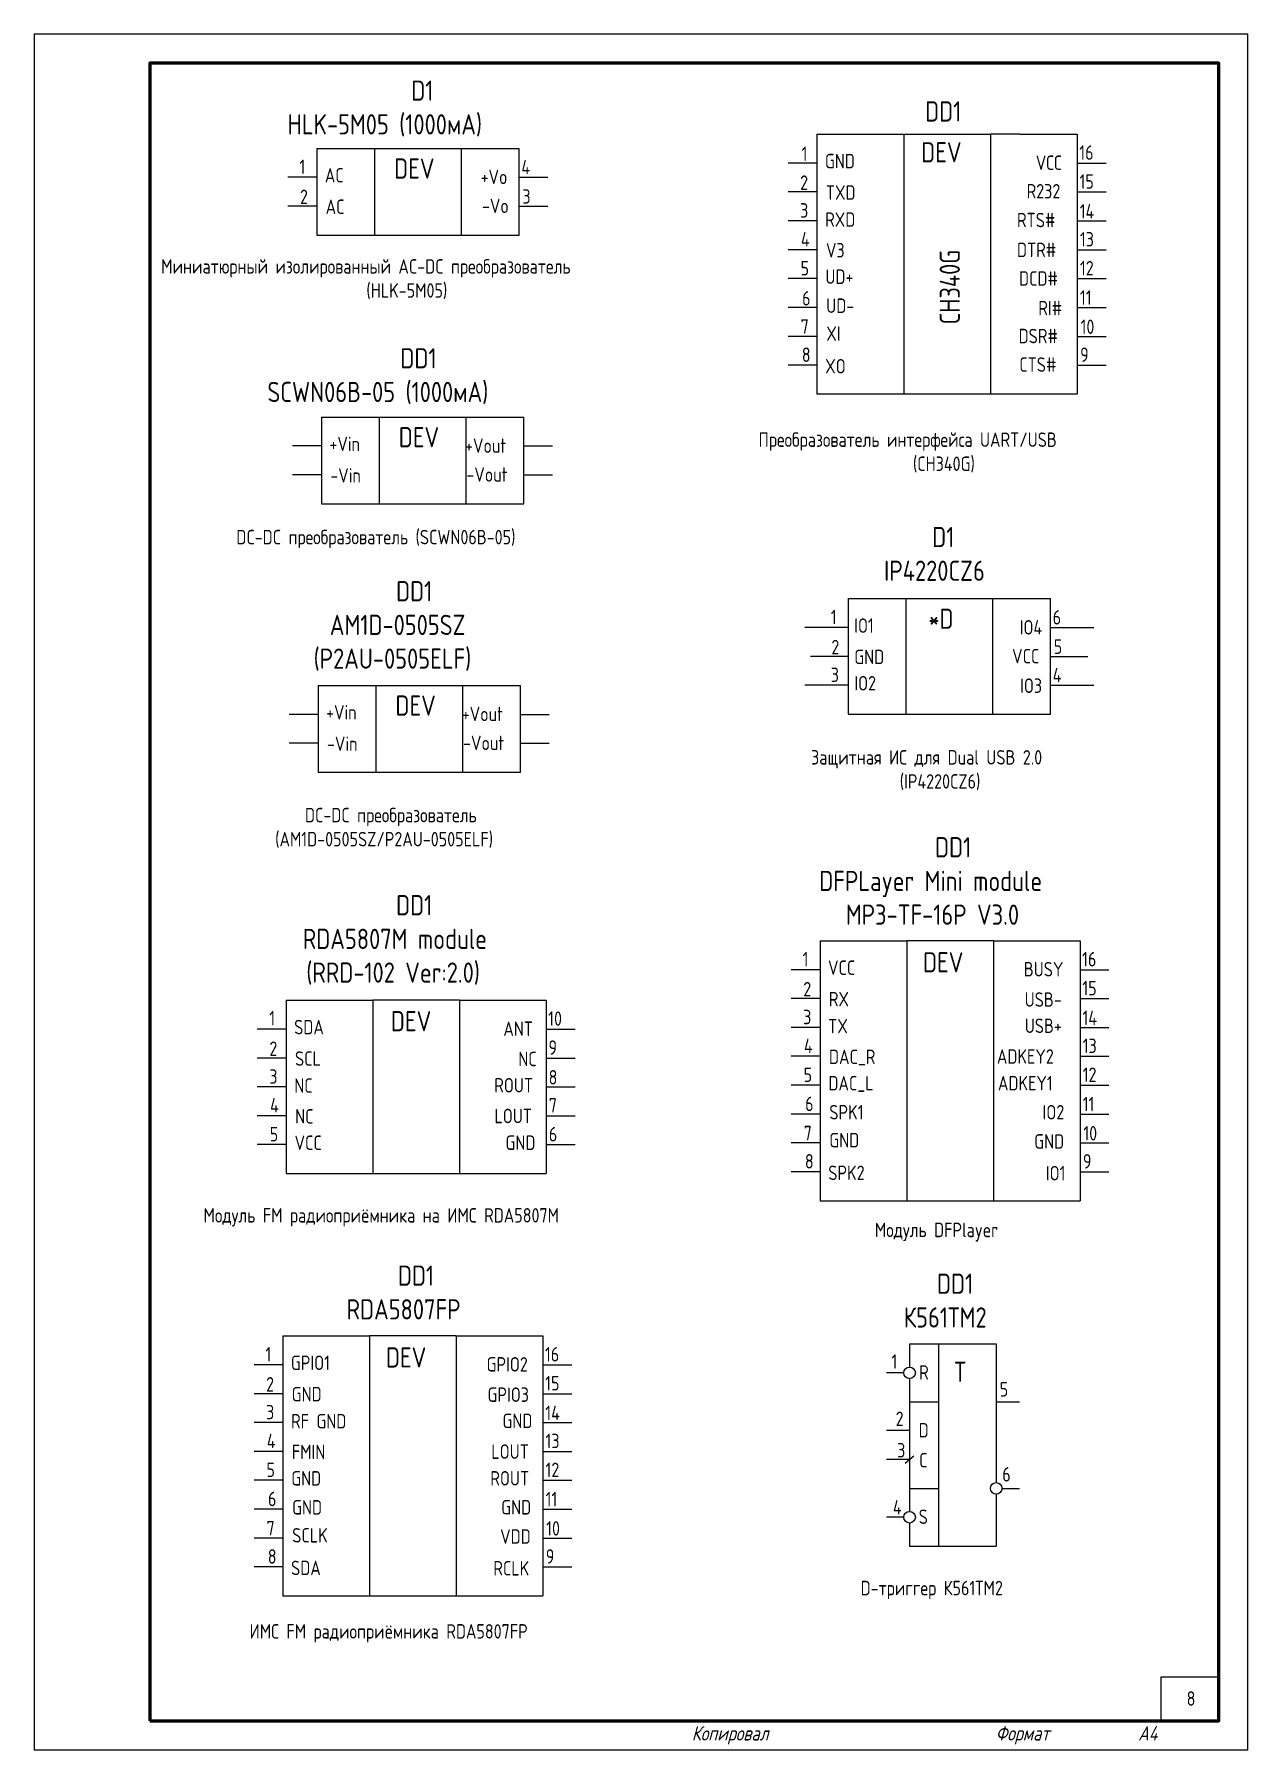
# Model space of a CAD drawing. Header units: millimetres. Extents: x 0 to 3360, y 0 to 297.
# Drawn here: x 1680 to 1890, y 0 to 297 of the extents above; entities that cross this region are included whole.
import ezdxf

# ---------------------------------------------------------------- set-up
doc = ezdxf.new("R2010")
doc.units = ezdxf.units.MM
doc.header["$LTSCALE"] = 0.2
doc.styles.add('ГОСТ 2.304', font='CS_Gost2304.shx')

msp = doc.modelspace()

# ---------------------------------------------------------------- texts
at = {"style": 'ГОСТ 2.304'}
for s, height, p in [('DD1', 3.5, (1834.17, 281.92)), ('1', 2.5, (1812.79, 275.09)), ('GND', 2.5, (1816.84, 273.82)), ('DEV', 3.5, (1833.49, 274.84)), ('16', 2.5, (1860.86, 275.29)), ('1', 2.5, (1725.88, 272.83)), ('AC', 2.5, (1730.28, 271.36)), ('DEV', 3.5, (1742.27, 272.03)), ('+Vo', 2.5, (1757.24, 271.08)), ('4', 2.5, (1764.29, 272.78)), ('VСС', 2.5, (1853.33, 273.54)), ('2', 2.5, (1812.55, 270.09)), ('TXD', 2.5, (1816.99, 268.37)), ('R232', 2.5, (1851.74, 268.6)), ('15', 2.5, (1860.9, 270.28)), ('2', 2.5, (1725.98, 267.63)), ('AC', 2.5, (1730.42, 265.92)), ('-Vo', 2.5, (1757.47, 266.07)), ('3', 2.5, (1764.47, 267.7)), ('3', 2.5, (1812.54, 265.28)), ('14', 2.5, (1860.93, 265.13)), ('RXD', 2.5, (1816.87, 263.69)), ('RTS#', 2.5, (1850.07, 263.61)), ('4', 2.5, (1812.68, 260.28)), ('13', 2.5, (1860.97, 260.28)), ('V3', 2.5, (1817.01, 258.38)), ('DTR#', 2.5, (1850.07, 258.44)), ('5', 2.5, (1812.62, 255.27)), ('UD+', 2.5, (1816.91, 253.81)), ('DCD#', 2.5, (1850.43, 253.5)), ('12', 2.5, (1860.97, 255.27)), ('6', 2.5, (1812.88, 250.06)), ('11', 2.5, (1860.97, 250.2)), ('UD-', 2.5, (1817.06, 248.78)), ('RI#', 2.5, (1853.76, 248.37)), ('7', 2.5, (1812.63, 245.19)), ('10', 2.5, (1861.08, 245.14)), ('XI', 2.5, (1817.07, 243.95)), ('DSR#', 2.5, (1850.35, 243.53)), ('8', 2.5, (1812.83, 240.29)), ('XO', 2.5, (1816.88, 238.3)), ('CTS#', 2.5, (1850.47, 238.59)), ('9', 2.5, (1861, 240.29)), ('DEV', 3.5, (1743.07, 225.52)), ('+Vin', 2.5, (1731.08, 224.85)), ('+Vout', 2.5, (1754.55, 224.56)), ('-Vin', 2.5, (1731.23, 219.4)), ('-Vout', 2.5, (1754.78, 219.56)), ('1', 2.5, (1817.85, 194.88)), ('*D', 3.5, (1834.74, 194.09)), ('6', 2.5, (1856.26, 194.83)), ('IO1', 2.5, (1821.9, 193.4)), ('IO4', 2.5, (1850.54, 193.1)), ('2', 2.5, (1817.95, 189.67)), ('GND', 2.5, (1821.92, 187.97)), ('VCC', 2.5, (1849.23, 188.11)), ('5', 2.5, (1856.44, 189.75)), ('3', 2.5, (1817.85, 184.88)), ('4', 2.5, (1856.26, 184.83)), ('IO2', 2.5, (1821.92, 183.42)), ('IO3', 2.5, (1850.62, 182.99)), ('DEV', 3.5, (1742.49, 179.05)), ('+Vin', 2.5, (1730.5, 178.38)), ('+Vout', 2.5, (1753.98, 178.1)), ('-Vin', 2.5, (1730.65, 172.94)), ('-Vout', 2.5, (1754.2, 173.09)), ('1', 2.5, (1812.97, 135.64)), ('VCC', 2.5, (1817.37, 134.17)), ('DEV', 3.5, (1833.81, 134.6)), ('16', 2.5, (1861.34, 135.64)), ('BUSY', 2.5, (1851.25, 133.9)), ('2', 2.5, (1813.08, 130.44)), ('RX', 2.5, (1817.51, 128.73)), ('USB-', 2.5, (1851.4, 128.65)), ('15', 2.5, (1861.39, 130.63)), ('1', 2.5, (1720.66, 125.41)), ('DEV', 3.5, (1741.71, 124.4)), ('10', 2.5, (1768.94, 125.35)), ('3', 2.5, (1813.07, 125.63)), ('14', 2.5, (1861.41, 125.49)), ('SDA', 2.5, (1724.97, 123.88)), ('ANT', 2.5, (1761.18, 123.6)), ('TX', 2.5, (1817.39, 124.05)), ('USB+', 2.5, (1851.42, 124.11)), ('2', 2.5, (1720.68, 120.14)), ('9', 2.5, (1768.98, 120.34)), ('4', 2.5, (1813.2, 120.63)), ('13', 2.5, (1861.45, 120.64)), ('SCL', 2.5, (1725.11, 118.43)), ('NC', 2.5, (1763.77, 118.36)), ('DAC_R', 2.5, (1817.54, 118.73)), ('ADKEY2', 2.5, (1846.6, 118.79)), ('3', 2.5, (1720.67, 115.33)), ('NC', 2.5, (1724.99, 113.75)), ('ROUT', 2.5, (1759.6, 113.81)), ('8', 2.5, (1769.01, 115.19)), ('5', 2.5, (1813.15, 115.63)), ('DAC_L', 2.5, (1817.44, 114.16)), ('ADKEY1', 2.5, (1846.78, 114.17)), ('12', 2.5, (1861.45, 115.63)), ('6', 2.5, (1813.41, 110.59)), ('11', 2.5, (1861.45, 110.56)), ('4', 2.5, (1720.8, 110.34)), ('NC', 2.5, (1725.14, 108.43)), ('LOUT', 2.5, (1759.63, 108.49)), ('7', 2.5, (1769.05, 110.34)), ('SPK1', 2.5, (1817.59, 109.14)), ('IO2', 2.5, (1854.5, 109.14)), ('5', 2.5, (1720.75, 105.33)), ('6', 2.5, (1769.05, 105.33)), ('7', 2.5, (1813.16, 105.54)), ('10', 2.5, (1861.56, 105.5)), ('VCC', 2.5, (1725.04, 103.86)), ('GND', 2.5, (1761.55, 103.87)), ('GND', 2.5, (1817.6, 104.3)), ('GND', 2.5, (1853.06, 104.09)), ('8', 2.5, (1813.36, 100.64)), ('SPK2', 2.5, (1817.41, 98.65)), ('IO1', 2.5, (1855.07, 98.59)), ('9', 2.5, (1861.48, 100.64)), ('1', 2.5, (1720.01, 67.23)), ('DEV', 3.5, (1740.85, 66.19)), ('16', 2.5, (1768.38, 67.23)), ('1', 2.5, (1828.35, 65.99)), ('GPIO1', 2.5, (1724.41, 65.76)), ('GPIO2', 2.5, (1758.28, 65.49)), ('R', 2.5, (1833.14, 64.09)), ('T', 3.5, (1839.12, 63.7)), ('2', 2.5, (1720.11, 62.03)), ('GND', 2.5, (1724.55, 60.32)), ('GPIO3', 2.5, (1758.44, 60.24)), ('15', 2.5, (1768.42, 62.22)), ('5', 2.5, (1847.09, 61.17)), ('3', 2.5, (1720.11, 57.22)), ('14', 2.5, (1768.44, 57.08)), ('RF GND', 2.5, (1724.43, 55.64)), ('GND', 2.5, (1761.03, 55.7)), ('2', 2.5, (1829.07, 56.06)), ('D', 2.5, (1833.05, 54.08)), ('4', 2.5, (1720.24, 52.22)), ('13', 2.5, (1768.48, 52.23)), ('FMIN', 2.5, (1724.57, 50.32)), ('LOUT', 2.5, (1759.09, 50.38)), ('3', 2.5, (1829.33, 50.61)), ('C', 2.5, (1833.13, 48.89)), ('5', 2.5, (1720.18, 47.22)), ('GND', 2.5, (1724.47, 45.75)), ('ROUT', 2.5, (1758.92, 45.76)), ('12', 2.5, (1768.48, 47.22)), ('6', 2.5, (1847.53, 46.45)), ('6', 2.5, (1720.44, 42.18)), ('11', 2.5, (1768.49, 42.15)), ('GND', 2.5, (1724.62, 40.73)), ('GND', 2.5, (1760.81, 40.74)), ('4', 2.5, (1828.6, 40.76)), ('S', 2.5, (1833.06, 39.11)), ('7', 2.5, (1720.19, 37.13)), ('10', 2.5, (1768.59, 37.09)), ('SCLK', 2.5, (1724.63, 35.89)), ('VDD', 2.5, (1760.63, 35.68)), ('8', 2.5, (1720.4, 32.23)), ('SDA', 2.5, (1724.44, 30.24)), ('RCLK', 2.5, (1759.44, 30.18)), ('9', 2.5, (1768.52, 32.23))]:
    msp.add_text(s, height=height, dxfattribs=at).set_placement(p)
msp.add_text('CH340G', height=3.5, rotation=90, dxfattribs=at).set_placement((1840.19, 246.8))
at = {"char_height": 3.5, "attachment_point": 1, "style": 'ГОСТ 2.304'}
for s, width, insert in [('\\pi21.39;D1\\P\\pi0;HLK-5M05 (1000мА)', 46.6308, (1723.85, 289.02)), ('\\pi23.012;DD1\\P\\pi0;SCWN06B-05 (1000мА)', 52.8497, (1720.34, 242.68)), ('\\pi8.3305;D1\\P\\pi0;IP4220CZ6', 20.5111, (1827.07, 211.73)), ('\\pi21.404;DD1\\P\\pi9.9414;AM1D-0505SZ\\P\\pi7.1372;(P2AU-0505ELF)', 49.6328, (1721.2, 202.35)), ('\\pi28.415;DD1\\P\\pi8.377;DFPLayer Mini module\\P\\pi12.971;MP3-TF-16P V3.0', 63.6541, (1807.47, 158.02)), ('\\pi28.415;DD1\\P\\pi12.271;RDA5807M module\\P\\pi12.879;(RRD-102 Ver:2.0)', 63.6541, (1714.19, 147.99)), ('\\pi28.415;DD1\\P\\pi19.533;RDA5807FP', 63.6541, (1714.51, 83.85)), ('\\pi15.905;DD1\\P\\pi10.138;К561ТМ2', 38.6351, (1820.32, 82.45))]:
    msp.add_mtext_dynamic_manual_height_columns(s, width=width, gutter_width=25, heights=[0], dxfattribs=dict(at, insert=insert))
at = {"char_height": 2.5, "attachment_point": 4, "style": 'ГОСТ 2.304'}
for s, insert, width in [('\\pi1.9375;Миниатюрный изолированный AC-DC преобразователь\\P\\pi37.466;(HLK-5M05)', (1700, 254.63), 92.5), ('\\pi12.844;Преобразователь интерфейса UART/USB\\P\\pi39.56;(CH340G)', (1792.5, 224.63), 92.5), ('\\pi14.967;DC-DC преобразователь (SCWN06B-05)', (1700, 209.63), 92.5), ('\\pi21.933;Защитная ИС для Dual USB 2.0 \\P\\pi37.278;(IP4220CZ6)', (1792.5, 169.63), 92.5), ('\\pi26.844;DC-DC преобразователь \\P\\pi21.685;(AM1D-0505SZ/P2AU-0505ELF)', (1700, 159.63), 92.5), ('\\pi9.2812;Модуль FM радиоприёмника на ИМС RDA5807M', (1700, 92.2), 92.5), ('\\pi32.969;Модуль DFPlayer', (1792.5, 89.63), 92.5), ('\\pi30.506;D-триггер К561ТМ2', (1792.5, 27.67), 92.5), ('\\pi17.25;ИМС FM радиоприёмника RDA5807FP', (1700, 20.17), 92.5), ('\\pi4.4375;8', (1875, 8.88), 10), ('{\\Q15;Копировал}', (1793.79, 2.52), 41.2143), ('{\\Q15;Формат            А4}', (1846.39, 2.52), 38.6068)]:
    msp.add_mtext(s, dxfattribs=dict(at, insert=insert, width=width))

# ---------------------------------------------------------------- linework, layer by layer
at = {"linetype": 'Continuous', "lineweight": 60}
msp.add_line((1700, 292.02), (1700, 172.02), dxfattribs=at)
for p, q in [((1815.46, 279.72), (1815.46, 234.72)), ((1815.46, 279.72), (1830.46, 279.72)), ((1830.51, 279.72), (1830.51, 234.72)), ((1830.51, 279.72), (1845.51, 279.72)), ((1845.51, 279.72), (1845.51, 234.72)), ((1850.51, 279.72), (1845.51, 279.72)), ((1850.51, 279.72), (1860.51, 279.72)), ((1860.51, 279.72), (1860.51, 234.72)), ((1728.9, 277.26), (1728.9, 262.26)), ((1728.9, 277.26), (1763.9, 277.26)), ((1738.9, 277.26), (1738.9, 262.26)), ((1753.9, 277.26), (1753.9, 262.26)), ((1763.9, 262.26), (1763.9, 277.26)), ((1815.46, 274.72), (1810.46, 274.72)), ((1860.51, 274.72), (1865.51, 274.72)), ((1728.9, 272.26), (1723.9, 272.26)), ((1763.9, 272.26), (1768.9, 272.26)), ((1815.46, 269.72), (1810.46, 269.72)), ((1860.51, 269.72), (1865.51, 269.72)), ((1728.9, 267.26), (1723.9, 267.26)), ((1763.9, 267.26), (1768.9, 267.26)), ((1815.46, 264.72), (1810.46, 264.72)), ((1860.51, 264.72), (1865.51, 264.72)), ((1728.9, 262.26), (1763.9, 262.26)), ((1815.46, 259.72), (1810.46, 259.72)), ((1860.51, 259.72), (1865.51, 259.72)), ((1815.46, 254.72), (1810.46, 254.72)), ((1860.51, 254.72), (1865.51, 254.72)), ((1815.46, 249.72), (1810.46, 249.72)), ((1860.51, 249.72), (1865.51, 249.72)), ((1815.46, 244.72), (1810.46, 244.72)), ((1860.51, 244.72), (1865.51, 244.72)), ((1815.46, 239.72), (1810.46, 239.72)), ((1860.51, 239.72), (1865.51, 239.72)), ((1830.46, 234.72), (1815.46, 234.72)), ((1845.51, 234.72), (1830.51, 234.72)), ((1850.51, 234.72), (1845.51, 234.72)), ((1860.51, 234.72), (1850.51, 234.72)), ((1729.7, 230.75), (1729.7, 215.75)), ((1729.7, 230.75), (1764.7, 230.75)), ((1739.7, 230.75), (1739.7, 215.75)), ((1754.7, 230.75), (1754.7, 215.75)), ((1764.7, 215.75), (1764.7, 230.75)), ((1729.7, 225.75), (1724.7, 225.75)), ((1764.7, 225.75), (1769.7, 225.75)), ((1729.7, 220.75), (1724.7, 220.75)), ((1764.7, 220.75), (1769.7, 220.75)), ((1729.7, 215.75), (1764.7, 215.75)), ((1820.86, 199.31), (1820.86, 179.31)), ((1820.86, 199.31), (1855.86, 199.31)), ((1830.86, 199.31), (1830.86, 179.31)), ((1845.86, 199.31), (1845.86, 179.31)), ((1855.86, 179.31), (1855.86, 199.31)), ((1820.86, 194.31), (1813.36, 194.31)), ((1855.86, 194.31), (1863.36, 194.31)), ((1820.86, 189.31), (1814.36, 189.31)), ((1855.86, 189.31), (1862.36, 189.31)), ((1729.12, 184.28), (1729.12, 169.28)), ((1729.12, 184.28), (1764.12, 184.28)), ((1739.12, 184.28), (1739.12, 169.28)), ((1754.12, 184.28), (1754.12, 169.28)), ((1764.12, 169.28), (1764.12, 184.28)), ((1820.86, 184.31), (1813.36, 184.31)), ((1855.86, 184.31), (1863.36, 184.31)), ((1729.12, 179.28), (1724.12, 179.28)), ((1764.12, 179.28), (1769.12, 179.28)), ((1820.86, 179.31), (1855.86, 179.31)), ((1729.12, 174.28), (1724.12, 174.28)), ((1764.12, 174.28), (1769.12, 174.28)), ((1729.12, 169.28), (1764.12, 169.28)), ((1815.99, 140.07), (1815.99, 95.07)), ((1815.99, 140.07), (1830.99, 140.07)), ((1845.99, 140.07), (1830.99, 140.07)), ((1830.99, 140.07), (1830.99, 95.07)), ((1845.99, 140.07), (1845.99, 95.07)), ((1845.99, 140.07), (1860.99, 140.07)), ((1860.99, 140.07), (1860.99, 95.07)), ((1815.99, 135.07), (1810.99, 135.07)), ((1860.99, 135.07), (1865.99, 135.07)), ((1723.59, 129.78), (1723.59, 99.78)), ((1723.59, 129.78), (1738.59, 129.78)), ((1753.59, 129.78), (1738.59, 129.78)), ((1738.59, 129.78), (1738.59, 99.78)), ((1753.59, 129.78), (1753.59, 99.78)), ((1753.59, 129.78), (1768.59, 129.78)), ((1768.59, 129.78), (1768.59, 99.78)), ((1815.99, 130.07), (1810.99, 130.07)), ((1860.99, 130.07), (1865.99, 130.07)), ((1723.59, 124.78), (1718.59, 124.78)), ((1768.59, 124.78), (1773.59, 124.78)), ((1815.99, 125.07), (1810.99, 125.07)), ((1860.99, 125.07), (1865.99, 125.07)), ((1723.59, 119.78), (1718.59, 119.78)), ((1768.59, 119.78), (1773.59, 119.78)), ((1815.99, 120.07), (1810.99, 120.07)), ((1860.99, 120.07), (1865.99, 120.07)), ((1723.59, 114.78), (1718.59, 114.78)), ((1768.59, 114.78), (1773.59, 114.78)), ((1815.99, 115.07), (1810.99, 115.07)), ((1860.99, 115.07), (1865.99, 115.07)), ((1815.99, 110.07), (1810.99, 110.07)), ((1860.99, 110.07), (1865.99, 110.07)), ((1723.59, 109.78), (1718.59, 109.78)), ((1768.59, 109.78), (1773.59, 109.78)), ((1723.59, 104.78), (1718.59, 104.78)), ((1768.59, 104.78), (1773.59, 104.78)), ((1815.99, 105.07), (1810.99, 105.07)), ((1860.99, 105.07), (1865.99, 105.07)), ((1723.59, 99.78), (1738.59, 99.78)), ((1738.59, 99.78), (1753.59, 99.78)), ((1753.59, 99.78), (1768.59, 99.78)), ((1815.99, 100.07), (1810.99, 100.07)), ((1860.99, 100.07), (1865.99, 100.07)), ((1815.99, 95.07), (1830.99, 95.07)), ((1830.99, 95.07), (1845.99, 95.07)), ((1845.99, 95.07), (1860.99, 95.07)), ((1723.03, 71.66), (1723.03, 26.66)), ((1723.03, 71.66), (1738.03, 71.66)), ((1753.03, 71.66), (1738.03, 71.66)), ((1738.03, 71.66), (1738.03, 26.66)), ((1753.03, 71.66), (1753.03, 26.66)), ((1753.03, 71.66), (1768.03, 71.66)), ((1768.03, 71.66), (1768.03, 26.66)), ((1831.48, 70.27), (1836.48, 70.27)), ((1831.48, 70.27), (1831.48, 66.27)), ((1836.48, 70.27), (1836.48, 35.27)), ((1836.48, 70.27), (1841.48, 70.27)), ((1841.48, 70.27), (1846.48, 70.27)), ((1846.48, 70.27), (1846.48, 46.27)), ((1723.03, 66.66), (1718.03, 66.66)), ((1768.03, 66.66), (1773.03, 66.66)), ((1830.48, 65.27), (1827.48, 65.27)), ((1831.48, 64.27), (1831.48, 60.27)), ((1723.03, 61.66), (1718.03, 61.66)), ((1768.03, 61.66), (1773.03, 61.66)), ((1831.48, 60.27), (1836.48, 60.27)), ((1831.48, 60.27), (1831.48, 55.27)), ((1846.48, 60.27), (1850.48, 60.27)), ((1723.03, 56.66), (1718.03, 56.66)), ((1768.03, 56.66), (1773.03, 56.66)), ((1831.48, 55.27), (1827.48, 55.27)), ((1831.48, 55.27), (1831.48, 50.27)), ((1723.03, 51.66), (1718.03, 51.66)), ((1768.03, 51.66), (1773.03, 51.66)), ((1830.71, 49.62), (1832.24, 50.91)), ((1831.48, 50.27), (1827.48, 50.27)), ((1831.48, 50.27), (1831.48, 45.27)), ((1723.03, 46.66), (1718.03, 46.66)), ((1768.03, 46.66), (1773.03, 46.66)), ((1831.48, 45.27), (1836.48, 45.27)), ((1831.48, 45.27), (1831.48, 41.27)), ((1847.48, 45.27), (1850.48, 45.27)), ((1723.03, 41.66), (1718.03, 41.66)), ((1768.03, 41.66), (1773.03, 41.66)), ((1846.48, 44.27), (1846.48, 35.27)), ((1830.48, 40.27), (1827.48, 40.27)), ((1831.48, 39.27), (1831.48, 35.27)), ((1723.03, 36.66), (1718.03, 36.66)), ((1768.03, 36.66), (1773.03, 36.66)), ((1831.48, 35.27), (1836.48, 35.27)), ((1836.48, 35.27), (1846.48, 35.27)), ((1723.03, 31.66), (1718.03, 31.66)), ((1768.03, 31.66), (1773.03, 31.66)), ((1723.03, 26.66), (1738.03, 26.66)), ((1738.03, 26.66), (1753.03, 26.66)), ((1753.03, 26.66), (1768.03, 26.66))]:
    msp.add_line(p, q)
at = {"linetype": 'Continuous', "lineweight": 25}
msp.add_lwpolyline([(1680, 0.02), (1890, 0.02), (1890, 297.02), (1680, 297.02), (1680, 0.02)], dxfattribs=at)
at = {"linetype": 'Continuous', "lineweight": 60}
msp.add_lwpolyline([(1700, 5.02), (1885, 5.02), (1885, 292.02), (1700, 292.02), (1700, 5.02)], dxfattribs=at)
msp.add_lwpolyline([(1875, 12.63), (1885, 12.63), (1885, 5.13), (1875, 5.13)], close=True)
at = {"linetype": 'Continuous', "lineweight": 50, "ltscale": 0.5, "flags": 128}
msp.add_lwpolyline([(1700, 5.02), (1885, 5.02)], dxfattribs=at)
for centre in [(1831.48, 65.27), (1846.48, 45.27), (1831.48, 40.27)]:
    msp.add_circle(centre, 1)

msp.set_redraw_order([(e.dxf.handle, doc.entitydb.next_handle()) for e in msp.query("TEXT MTEXT ATTDEF DIMENSION ARC_DIMENSION")])  # texts and dimensions are drawn at this point

doc.saveas('drawing.dxf')
